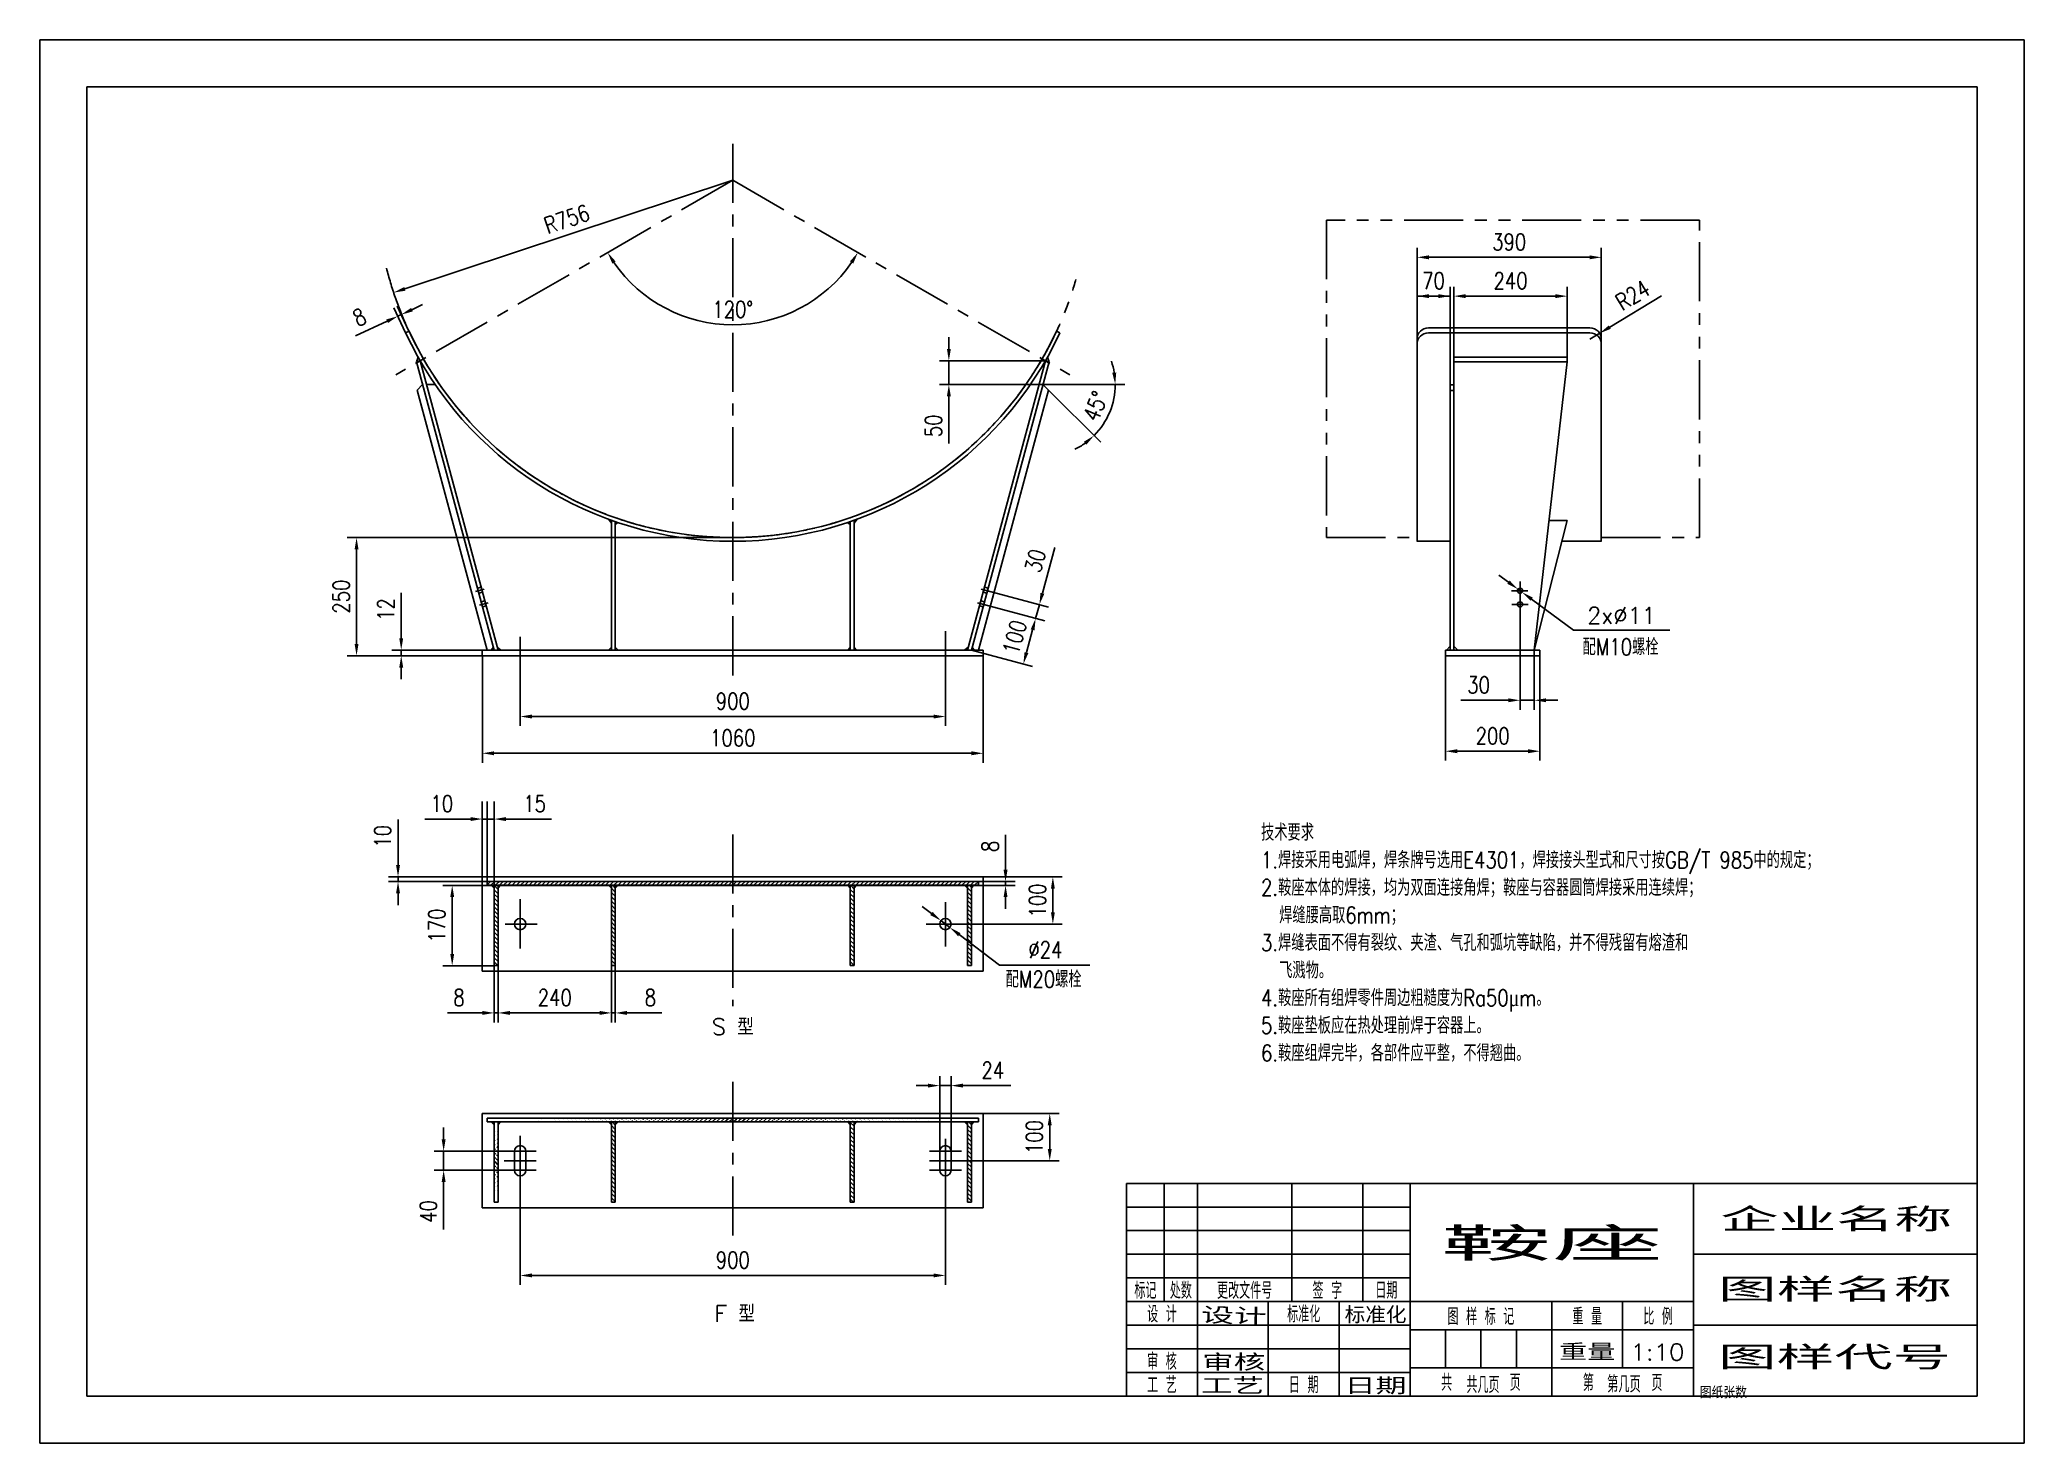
# Model space of a CAD drawing. Header units: inches. Extents: x 1350 to 5550, y 442 to 3412.
import ezdxf
from ezdxf.enums import TextEntityAlignment as Align

# ---------------------------------------------------------------- set-up
doc = ezdxf.new("R2010")
doc.units = ezdxf.units.IN
doc.header["$LTSCALE"] = 100
for name, pattern in [('CENTER', [2, 1.25, -0.25, 0.25, -0.25]), ('DASHED', [0.75, 0.5, -0.25]), ('PHANTOM', [2.5, 1.25, -0.25, 0.25, -0.25, 0.25, -0.25])]:
    doc.linetypes.add(name, pattern=pattern)
for name, color, linetype in [('1轮廓实线层', 7, 'Continuous'), ('2细线层', 4, 'Continuous'), ('3中心线层', 1, 'CENTER'), ('4虚线层', 6, 'DASHED'), ('5剖面线层', 2, 'Continuous'), ('6文字层', 3, 'Continuous'), ('7标注层', 4, 'Continuous'), ('9双点划线层', 6, 'PHANTOM'), ('图框层', 7, 'Continuous')]:
    doc.layers.add(name, color=color, linetype=linetype)
doc.styles.add('PC_TEXTSTYLE', font='romans.shx', dxfattribs={"width": 0.8, "bigfont": 'hzfs.shx'})
doc.styles.add('PC_TEXTSTYLE1', font='romans.shx', dxfattribs={"bigfont": 'hzfs.shx'})
doc.styles.add('TH_GBDIM', font='romans.shx', dxfattribs={"width": 0.8, "bigfont": 'hzfs.shx'})
doc.dimstyles.new('TH_GBDIM', dxfattribs={"dimscale": 10, "dimtxt": 3.5, "dimasz": 2.5, "dimexe": 2, "dimexo": 0, "dimgap": 1.5, "dimtad": 1, "dimdec": 1, "dimdsep": 46, "dimtxsty": 'TH_GBDIM', "dimcen": 2.5, "dimclrd": 130, "dimclre": 130, "dimclrt": 3, "dimadec": 0, "dimazin": 2, "dimtfac": 0.714286, "dimtdec": 1, "dimtmove": 0, "dimatfit": 3, "dimfxl": 1, "dimtolj": 1, "dimtzin": 0, "dimlwd": -1, "dimlwe": -1, "dimarcsym": 0})
pattern_1 = [(135, (0, -53.1184), (-4.490128, -4.490128), [])]

msp = doc.modelspace()

# ---------------------------------------------------------------- texts
at = {"layer": '1轮廓实线层', "color": 3, "char_height": 35}
for s, insert, attachment_point, style in [('\\A1;70{}{}', (4299.71, 2901.44), 5, 'TH_GBDIM'), ('配M10螺栓', (4695.36, 2126.82), 5, 'TH_GBDIM'), ('\\A1;10', (2200.91, 1794.9), 5, 'TH_GBDIM'), ('\\A1;15{}{}', (2397.25, 1794.9), 5, 'TH_GBDIM'), ('\\A1;∅24{}{}', (3478.13, 1485.89), 5, 'TH_GBDIM'), ('配M20螺栓', (3474.43, 1423.5), 5, 'TH_GBDIM'), ('S 型', (2772.22, 1323.02), 4, 'PC_TEXTSTYLE1'), ('F 型', (2820.5, 715.93), 5, 'PC_TEXTSTYLE1')]:
    msp.add_mtext(s, dxfattribs=dict(at, insert=insert, attachment_point=attachment_point, style=style))
at = {"layer": '1轮廓实线层', "insert": (3934.58, 1751.69), "char_height": 35, "width": 1353.4294, "attachment_point": 1, "style": 'TH_GBDIM'}
msp.add_mtext('{\\C3;技术要求\\P1.焊接采用电弧焊，焊条牌号选用E4301，焊接接头型式和尺寸按GB/T 985中的规定；\\P2.鞍座本体的焊接，均为双面连接角焊；鞍座与容器圆筒焊接采用连续焊；\\P  焊缝腰高取6mm；\\P3.焊缝表面不得有裂纹、夹渣、气孔和弧坑等缺陷，并不得残留有熔渣和\\P  飞溅物。\\P4.鞍座所有组焊零件周边粗糙度为Ra50\\fTimes New Roman|b0|i0|c161|p18;μ\\Fromans.shx,hzfs.shx|c134;m。\\P5.鞍座垫板应在热处理前焊于容器上。\\P6.鞍座组焊完毕，各部件应平整，不得翘曲。}', dxfattribs=at)
at = {"layer": '6文字层', "style": 'PC_TEXTSTYLE', "width": 0.667}
for s, p in [('标记', (3689.84, 766.55)), ('处数', (3764.84, 766.55)), (' 更改文件号 ', (3899.84, 766.55)), (' 签 字 ', (4074.84, 766.55)), (' 日期 ', (4199.84, 766.55)), (' 设 计 ', (3724.84, 716.61)), (' 标准化 ', (4024.84, 716.61)), (' 图 样 标 记 ', (4399.84, 711.55)), (' 重 量 ', (4624.84, 711.55)), (' 比 例 ', (4774.84, 711.55)), (' 审 核 ', (3724.84, 616.55)), ('共       页', (4399.84, 571.55)), ('第       页', (4699.84, 571.55)), (' 工 艺 ', (3724.84, 566.55)), (' 日 期 ', (4024.84, 566.55))]:
    msp.add_text(s, height=35, dxfattribs=at).set_placement(p, align=Align.MIDDLE)
at = {"layer": '6文字层', "style": 'PC_TEXTSTYLE', "flags": 8}
for tag, height, width, p, p2 in [('企业名称', 50, 3.445461, (4906.94, 889.75), (5397.16, 889.75)), ('鞍座', 70, 4.835673, (4315.21, 827.91), (4785.63, 827.91)), ('图样名称', 50, 3.480264, (4901.99, 741.33), (5397.16, 741.33)), ('标准化', 35, 1.756036, (4111.49, 695.27), (4242.32, 695.27)), ('审核', 35, 2.723972, (3809.96, 595.22), (3943.5, 595.22)), ('重量', 35, 2.448074, (4565.28, 616.98), (4684.35, 616.98)), ('1:10', 35, 1.023151, (4716.3, 616.98), (4830.55, 616.98)), ('图样代号', 50, 3.489916, (4901.99, 597.86), (5394.68, 597.86)), ('工艺', 35, 2.851598, (3807.74, 545.27), (3940.94, 545.27)), ('日期', 35, 2.733185, (4111.49, 545.27), (4242.32, 545.27)), ('共几页', 35, 0.953151, (4369.11, 547.8), (4439.39, 547.8))]:
    msp.add_attdef(tag, text='', height=height, dxfattribs=dict(at, width=width)).set_placement(p, p2, align=Align.FIT)
at = {"layer": '6文字层', "style": 'PC_TEXTSTYLE', "width": 2.873784, "flags": 8}
msp.add_attdef('设计', text=' ', height=35, rotation=358.46442, dxfattribs=at).set_placement((3807.56, 695.27), (3946.18, 691.55), align=Align.FIT)
at = {"layer": '6文字层', "color": 3, "style": 'PC_TEXTSTYLE', "width": 0.96618, "flags": 8}
msp.add_attdef('第几页', text='', height=35, dxfattribs=at).set_placement((4666.98, 549.08), (4738.21, 549.08), align=Align.FIT)
at = {"layer": '6文字层', "ltscale": 10, "style": 'PC_TEXTSTYLE', "flags": 1}
msp.add_attdef('图纸张数', (4863.05, 536.63), '', height=25, dxfattribs=at)
at = {"layer": '7标注层', "color": 3, "insert": (4697.45, 2193.24), "char_height": 35, "attachment_point": 5, "style": 'PC_TEXTSTYLE1'}
msp.add_mtext('2x∅11', dxfattribs=at)

# ---------------------------------------------------------------- blocks, each defined once
blk = doc.blocks.new('*D7')
at = {"layer": '1轮廓实线层', "color": 130}
blk.add_arc((2816.6, 3114.1), 305.8, 214.6858, 325.3142, dxfattribs=at)
for points in [[(2561.6, 2937.9), (2568.7, 2942.3), (2551.8, 2961.2)], [(3064.5, 2942.3), (3071.5, 2937.9), (3081.4, 2961.2)]]:
    blk.add_solid(points, dxfattribs=at)
at = {"layer": 'Defpoints', "color": 0}
for p in [(2816.6, 3114.1), (2816.6, 3114.1), (2712, 2826.8), (2103.3, 2702.3), (3529.8, 2702.3)]:
    blk.add_point(p, dxfattribs=at)
at = {"layer": '1轮廓实线层', "color": 3, "insert": (2816.6, 2840.8), "char_height": 35, "attachment_point": 5, "style": 'TH_GBDIM'}
blk.add_mtext('\\A1;120°', dxfattribs=at)
blk = doc.blocks.new('*D8')
at = {"layer": '1轮廓实线层', "color": 130}
for p, q in [((2286.6, 2108.1), (2286.6, 1881.6)), ((3346.6, 2108.1), (3346.6, 1881.6)), ((2311.6, 1901.6), (3321.6, 1901.6))]:
    blk.add_line(p, q, dxfattribs=at)
for points in [[(2311.6, 1905.8), (2311.6, 1897.4), (2286.6, 1901.6)], [(3321.6, 1905.8), (3321.6, 1897.4), (3346.6, 1901.6)]]:
    blk.add_solid(points, dxfattribs=at)
at = {"layer": 'Defpoints', "color": 0}
for p in [(2286.6, 2108.1), (3346.6, 2108.1), (3346.6, 1901.6)]:
    blk.add_point(p, dxfattribs=at)
at = {"layer": '1轮廓实线层', "color": 3, "insert": (2816.6, 1934.1), "char_height": 35, "attachment_point": 5, "style": 'TH_GBDIM'}
blk.add_mtext('\\A1;1060', dxfattribs=at)
blk = doc.blocks.new('*D9')
at = {"layer": '1轮廓实线层', "color": 130}
for p, q in [((2108.2, 1665.2), (2108.2, 1761.6)), ((2286.6, 1640.2), (2088.2, 1640.2)), ((2108.2, 1630.2), (2108.2, 1640.2)), ((2296.6, 1630.2), (2088.2, 1630.2)), ((2108.2, 1605.2), (2108.2, 1580.2))]:
    blk.add_line(p, q, dxfattribs=at)
for points in [[(2104, 1665.2), (2112.4, 1665.2), (2108.2, 1640.2)], [(2104, 1605.2), (2112.4, 1605.2), (2108.2, 1630.2)]]:
    blk.add_solid(points, dxfattribs=at)
at = {"layer": 'Defpoints', "color": 0}
for p in [(2286.6, 1640.2), (2108.2, 1630.2), (2296.6, 1630.2)]:
    blk.add_point(p, dxfattribs=at)
at = {"layer": '1轮廓实线层', "color": 3, "insert": (2075.7, 1725.9), "char_height": 35, "attachment_point": 5, "rotation": 90, "style": 'TH_GBDIM'}
blk.add_mtext('\\A1;10', dxfattribs=at)
blk = doc.blocks.new('*D10')
at = {"layer": '1轮廓实线层', "color": 130}
for p, q in [((2296.6, 1622.2), (2202.8, 1622.2)), ((2222.8, 1597.2), (2222.8, 1477.2)), ((2311.6, 1452.2), (2202.8, 1452.2))]:
    blk.add_line(p, q, dxfattribs=at)
for points in [[(2218.7, 1597.2), (2227, 1597.2), (2222.8, 1622.2)], [(2218.7, 1477.2), (2227, 1477.2), (2222.8, 1452.2)]]:
    blk.add_solid(points, dxfattribs=at)
at = {"layer": 'Defpoints', "color": 0}
for p in [(2296.6, 1622.2), (2222.8, 1452.2), (2311.6, 1452.2)]:
    blk.add_point(p, dxfattribs=at)
at = {"layer": '1轮廓实线层', "color": 3, "insert": (2190.3, 1537.2), "char_height": 35, "attachment_point": 5, "rotation": 90, "style": 'TH_GBDIM'}
blk.add_mtext('\\A1;170', dxfattribs=at)
blk = doc.blocks.new('*D11')
at = {"layer": '1轮廓实线层', "color": 130}
for p, q in [((2366.6, 2064.1), (2366.6, 1959.4)), ((3266.6, 2064.1), (3266.6, 1959.4)), ((2391.6, 1979.4), (3241.6, 1979.4))]:
    blk.add_line(p, q, dxfattribs=at)
for points in [[(2391.6, 1983.5), (2391.6, 1975.2), (2366.6, 1979.4)], [(3241.6, 1983.5), (3241.6, 1975.2), (3266.6, 1979.4)]]:
    blk.add_solid(points, dxfattribs=at)
at = {"layer": 'Defpoints', "color": 0}
for p in [(2366.6, 2064.1), (3266.6, 2064.1), (3266.6, 1979.4)]:
    blk.add_point(p, dxfattribs=at)
at = {"layer": '1轮廓实线层', "color": 3, "insert": (2816.6, 2011.9), "char_height": 35, "attachment_point": 5, "style": 'TH_GBDIM'}
blk.add_mtext('\\A1;900', dxfattribs=at)
blk = doc.blocks.new('*D12')
at = {"layer": '1轮廓实线层', "color": 130}
for p, q in [((3471.9, 2240.1), (3498, 2337)), ((3355.4, 2245.6), (3484.7, 2210.8)), ((3347.6, 2216.7), (3476.9, 2181.8)), ((3457.6, 2187), (3465.4, 2216)), ((3451.1, 2162.9), (3444.6, 2138.7))]:
    blk.add_line(p, q, dxfattribs=at)
for points in [[(3467.9, 2241.2), (3475.9, 2239), (3465.4, 2216)], [(3447.1, 2164), (3455.1, 2161.8), (3457.6, 2187)]]:
    blk.add_solid(points, dxfattribs=at)
at = {"layer": 'Defpoints', "color": 0}
for p in [(3355.4, 2245.6), (3347.6, 2216.7), (3457.6, 2187)]:
    blk.add_point(p, dxfattribs=at)
at = {"layer": '1轮廓实线层', "color": 3, "insert": (3456.8, 2309.1), "char_height": 35, "attachment_point": 5, "rotation": 74.9176, "style": 'TH_GBDIM'}
blk.add_mtext('\\A1;30', dxfattribs=at)
blk = doc.blocks.new('*D13')
at = {"layer": '1轮廓实线层', "color": 130}
for p, q in [((3347.6, 2216.7), (3476.9, 2181.8)), ((3451.1, 2162.9), (3438.1, 2114.6)), ((3321.6, 2120.1), (3450.9, 2085.3))]:
    blk.add_line(p, q, dxfattribs=at)
for points in [[(3447.1, 2164), (3455.1, 2161.8), (3457.6, 2187)], [(3434.1, 2115.7), (3442.1, 2113.5), (3431.6, 2090.5)]]:
    blk.add_solid(points, dxfattribs=at)
at = {"layer": 'Defpoints', "color": 0}
for p in [(3347.6, 2216.7), (3321.6, 2120.1), (3431.6, 2090.5)]:
    blk.add_point(p, dxfattribs=at)
at = {"layer": '1轮廓实线层', "color": 3, "insert": (3413.2, 2147.2), "char_height": 35, "attachment_point": 5, "rotation": 74.9176, "style": 'TH_GBDIM'}
blk.add_mtext('\\A1;100', dxfattribs=at)
blk = doc.blocks.new('*D14')
at = {"layer": '1轮廓实线层', "color": 130}
for p, q in [((3473, 2682.1), (3646, 2682.1)), ((3484.8, 2670.3), (3595.4, 2559.8))]:
    blk.add_line(p, q, dxfattribs=at)
for start, end in [(9.3728, 18.7457), (315, 0), (296.2543, 305.6272)]:
    blk.add_arc((3473, 2682.1), 153, start, end, dxfattribs=at)
for points in [[(3628.1, 2707.4), (3619.8, 2706.7), (3626, 2682.1)], [(3559.5, 2560.9), (3564.9, 2554.6), (3581.2, 2573.9)]]:
    blk.add_solid(points, dxfattribs=at)
at = {"layer": 'Defpoints', "color": 0}
for p in [(3446.7, 2682.1), (3464.7, 2682.1), (3473, 2682.1), (3484.8, 2670.3), (3605.5, 2605.6)]:
    blk.add_point(p, dxfattribs=at)
at = {"layer": '1轮廓实线层', "color": 3, "insert": (3584.4, 2636), "char_height": 35, "attachment_point": 5, "rotation": 67.5, "style": 'TH_GBDIM'}
blk.add_mtext('\\A1;45°', dxfattribs=at)
blk = doc.blocks.new('*D15')
at = {"layer": '1轮廓实线层', "color": 130}
for p, q in [((3273.9, 2757.1), (3273.9, 2782.1)), ((3478.2, 2732.1), (3253.9, 2732.1)), ((3273.9, 2732.1), (3273.9, 2682.1)), ((3473, 2682.1), (3253.9, 2682.1)), ((3273.9, 2657.1), (3273.9, 2556.8))]:
    blk.add_line(p, q, dxfattribs=at)
for points in [[(3269.8, 2757.1), (3278.1, 2757.1), (3273.9, 2732.1)], [(3269.8, 2657.1), (3278.1, 2657.1), (3273.9, 2682.1)]]:
    blk.add_solid(points, dxfattribs=at)
at = {"layer": 'Defpoints', "color": 0}
for p in [(3478.2, 2732.1), (3273.9, 2682.1), (3473, 2682.1)]:
    blk.add_point(p, dxfattribs=at)
at = {"layer": '1轮廓实线层', "color": 3, "insert": (3241.4, 2594.4), "char_height": 35, "attachment_point": 5, "rotation": 90, "style": 'TH_GBDIM'}
blk.add_mtext('\\A1;50', dxfattribs=at)
blk = doc.blocks.new('*D16')
at = {"layer": '1轮廓实线层', "color": 130}
for p, q in [((2816.6, 2358.1), (2000.4, 2358.1)), ((2020.4, 2333.1), (2020.4, 2133.1)), ((2286.6, 2108.1), (2000.4, 2108.1))]:
    blk.add_line(p, q, dxfattribs=at)
for points in [[(2016.3, 2333.1), (2024.6, 2333.1), (2020.4, 2358.1)], [(2016.3, 2133.1), (2024.6, 2133.1), (2020.4, 2108.1)]]:
    blk.add_solid(points, dxfattribs=at)
at = {"layer": 'Defpoints', "color": 0}
for p in [(2816.6, 2358.1), (2020.4, 2108.1), (2286.6, 2108.1)]:
    blk.add_point(p, dxfattribs=at)
at = {"layer": '1轮廓实线层', "color": 3, "insert": (1987.9, 2233.1), "char_height": 35, "attachment_point": 5, "rotation": 90, "style": 'TH_GBDIM'}
blk.add_mtext('\\A1;250', dxfattribs=at)
blk = doc.blocks.new('*D17')
at = {"layer": '1轮廓实线层', "color": 130}
for p, q in [((4264.7, 2350.1), (4264.7, 2971.1)), ((4289.7, 2951.1), (4629.7, 2951.1)), ((4654.7, 2350.1), (4654.7, 2971.1))]:
    blk.add_line(p, q, dxfattribs=at)
for points in [[(4289.7, 2955.2), (4289.7, 2946.9), (4264.7, 2951.1)], [(4629.7, 2955.2), (4629.7, 2946.9), (4654.7, 2951.1)]]:
    blk.add_solid(points, dxfattribs=at)
at = {"layer": 'Defpoints', "color": 0}
for p in [(4654.7, 2951.1), (4264.7, 2350.1), (4654.7, 2350.1)]:
    blk.add_point(p, dxfattribs=at)
at = {"layer": '1轮廓实线层', "color": 3, "insert": (4459.7, 2983.6), "char_height": 35, "attachment_point": 5, "style": 'TH_GBDIM'}
blk.add_mtext('\\A1;390', dxfattribs=at)
blk = doc.blocks.new('*D18')
at = {"layer": '1轮廓实线层', "color": 130}
for p, q in [((4342.7, 2681.1), (4342.7, 2888.9)), ((4367.7, 2868.9), (4557.7, 2868.9)), ((4582.7, 2739.6), (4582.7, 2888.9))]:
    blk.add_line(p, q, dxfattribs=at)
for points in [[(4367.7, 2873.1), (4367.7, 2864.8), (4342.7, 2868.9)], [(4557.7, 2873.1), (4557.7, 2864.8), (4582.7, 2868.9)]]:
    blk.add_solid(points, dxfattribs=at)
at = {"layer": 'Defpoints', "color": 0}
for p in [(4582.7, 2868.9), (4582.7, 2739.6), (4342.7, 2681.1)]:
    blk.add_point(p, dxfattribs=at)
at = {"layer": '1轮廓实线层', "color": 3, "insert": (4462.7, 2901.4), "char_height": 35, "attachment_point": 5, "style": 'TH_GBDIM'}
blk.add_mtext('\\A1;240', dxfattribs=at)
blk = doc.blocks.new('*D19')
at = {"layer": '1轮廓实线层', "color": 130}
for p, q in [((4782.3, 2869.9), (4672.6, 2803.3)), ((4630.7, 2777.9), (4651.2, 2790.4))]:
    blk.add_line(p, q, dxfattribs=at)
blk.add_solid([(4670.4, 2806.9), (4674.8, 2799.8), (4651.2, 2790.4)], dxfattribs=at)
at = {"layer": 'Defpoints', "color": 0}
for p in [(4630.7, 2777.9), (4651.2, 2790.4)]:
    blk.add_point(p, dxfattribs=at)
at = {"layer": '1轮廓实线层', "color": 3, "insert": (4721.3, 2870.9), "char_height": 35, "attachment_point": 5, "rotation": 31.2624, "style": 'TH_GBDIM'}
blk.add_mtext('\\A1;R24', dxfattribs=at)
blk = doc.blocks.new('*D20')
at = {"layer": '1轮廓实线层', "color": 130}
for p, q in [((2114.9, 2145.1), (2114.9, 2241.4)), ((2286.6, 2120.1), (2094.9, 2120.1)), ((2286.6, 2108.1), (2094.9, 2108.1)), ((2114.9, 2108.1), (2114.9, 2120.1)), ((2114.9, 2083.1), (2114.9, 2058.1))]:
    blk.add_line(p, q, dxfattribs=at)
for points in [[(2110.8, 2145.1), (2119.1, 2145.1), (2114.9, 2120.1)], [(2110.8, 2083.1), (2119.1, 2083.1), (2114.9, 2108.1)]]:
    blk.add_solid(points, dxfattribs=at)
at = {"layer": 'Defpoints', "color": 0}
for p in [(2114.9, 2120.1), (2286.6, 2120.1), (2286.6, 2108.1)]:
    blk.add_point(p, dxfattribs=at)
at = {"layer": '1轮廓实线层', "color": 3, "insert": (2082.4, 2205.8), "char_height": 35, "attachment_point": 5, "rotation": 90, "style": 'TH_GBDIM'}
blk.add_mtext('\\A1;12{}{}', dxfattribs=at)
blk = doc.blocks.new('*D21')
at = {"layer": '1轮廓实线层', "color": 130}
for p, q in [((2204.7, 1084.6), (2204.7, 1109.6)), ((2366.6, 1059.6), (2184.7, 1059.6)), ((2204.7, 1059.6), (2204.7, 1019.6)), ((2366.6, 1019.6), (2184.7, 1019.6)), ((2204.7, 994.6), (2204.7, 894.2))]:
    blk.add_line(p, q, dxfattribs=at)
for points in [[(2200.6, 1084.6), (2208.9, 1084.6), (2204.7, 1059.6)], [(2200.6, 994.6), (2208.9, 994.6), (2204.7, 1019.6)]]:
    blk.add_solid(points, dxfattribs=at)
at = {"layer": 'Defpoints', "color": 0}
for p in [(2366.6, 1059.6), (2204.7, 1019.6), (2366.6, 1019.6)]:
    blk.add_point(p, dxfattribs=at)
at = {"layer": '1轮廓实线层', "color": 3, "insert": (2172.2, 931.9), "char_height": 35, "attachment_point": 5, "rotation": 90, "style": 'TH_GBDIM'}
blk.add_mtext('\\A1;40', dxfattribs=at)
blk = doc.blocks.new('*D22')
at = {"layer": '1轮廓实线层', "color": 130}
for p, q in [((2311.6, 1452.2), (2311.6, 1332.2)), ((2319.9, 1452.2), (2319.9, 1332.2)), ((2286.6, 1352.2), (2212.9, 1352.2)), ((2319.9, 1352.2), (2311.6, 1352.2)), ((2344.9, 1352.2), (2369.9, 1352.2))]:
    blk.add_line(p, q, dxfattribs=at)
for points in [[(2286.6, 1356.4), (2286.6, 1348.1), (2311.6, 1352.2)], [(2344.9, 1356.4), (2344.9, 1348.1), (2319.9, 1352.2)]]:
    blk.add_solid(points, dxfattribs=at)
at = {"layer": 'Defpoints', "color": 0}
for p in [(2311.6, 1452.2), (2319.9, 1452.2), (2319.9, 1352.2)]:
    blk.add_point(p, dxfattribs=at)
at = {"layer": '1轮廓实线层', "color": 3, "insert": (2237.2, 1384.7), "char_height": 35, "attachment_point": 5, "style": 'TH_GBDIM'}
blk.add_mtext('\\A1;8{}{}', dxfattribs=at)
blk = doc.blocks.new('*D23')
at = {"layer": '1轮廓实线层', "color": 130}
for p, q in [((2319.9, 1452.2), (2319.9, 1332.2)), ((2559.9, 1452.2), (2559.9, 1332.2)), ((2344.9, 1352.2), (2534.9, 1352.2))]:
    blk.add_line(p, q, dxfattribs=at)
for points in [[(2344.9, 1356.4), (2344.9, 1348.1), (2319.9, 1352.2)], [(2534.9, 1356.4), (2534.9, 1348.1), (2559.9, 1352.2)]]:
    blk.add_solid(points, dxfattribs=at)
at = {"layer": 'Defpoints', "color": 0}
for p in [(2319.9, 1452.2), (2559.9, 1452.2), (2559.9, 1352.2)]:
    blk.add_point(p, dxfattribs=at)
at = {"layer": '1轮廓实线层', "color": 3, "insert": (2439.9, 1384.7), "char_height": 35, "attachment_point": 5, "style": 'TH_GBDIM'}
blk.add_mtext('\\A1;240', dxfattribs=at)
blk = doc.blocks.new('*D24')
at = {"layer": '1轮廓实线层', "color": 130}
for p, q in [((2559.9, 1452.2), (2559.9, 1332.2)), ((2567.9, 1452.2), (2567.9, 1332.2)), ((2534.9, 1352.2), (2509.9, 1352.2)), ((2559.9, 1352.2), (2567.9, 1352.2)), ((2592.9, 1352.2), (2666.5, 1352.2))]:
    blk.add_line(p, q, dxfattribs=at)
for points in [[(2534.9, 1356.4), (2534.9, 1348.1), (2559.9, 1352.2)], [(2592.9, 1356.4), (2592.9, 1348.1), (2567.9, 1352.2)]]:
    blk.add_solid(points, dxfattribs=at)
at = {"layer": 'Defpoints', "color": 0}
for p in [(2559.9, 1452.2), (2567.9, 1452.2), (2567.9, 1352.2)]:
    blk.add_point(p, dxfattribs=at)
at = {"layer": '1轮廓实线层', "color": 3, "insert": (2642.2, 1384.7), "char_height": 35, "attachment_point": 5, "style": 'TH_GBDIM'}
blk.add_mtext('\\A1;8', dxfattribs=at)
blk = doc.blocks.new('*D25')
at = {"layer": '1轮廓实线层', "color": 130}
for p, q in [((3393.9, 1655.2), (3393.9, 1728.9)), ((2296.6, 1630.2), (3413.9, 1630.2)), ((2296.6, 1622.2), (3413.9, 1622.2)), ((3393.9, 1622.2), (3393.9, 1630.2)), ((3393.9, 1597.2), (3393.9, 1572.2))]:
    blk.add_line(p, q, dxfattribs=at)
for points in [[(3389.7, 1655.2), (3398.1, 1655.2), (3393.9, 1630.2)], [(3389.7, 1597.2), (3398.1, 1597.2), (3393.9, 1622.2)]]:
    blk.add_solid(points, dxfattribs=at)
at = {"layer": 'Defpoints', "color": 0}
for p in [(2296.6, 1630.2), (2296.6, 1622.2), (3393.9, 1622.2)]:
    blk.add_point(p, dxfattribs=at)
at = {"layer": '1轮廓实线层', "color": 3, "insert": (3361.4, 1704.6), "char_height": 35, "attachment_point": 5, "rotation": 90, "style": 'TH_GBDIM'}
blk.add_mtext('\\A1;8', dxfattribs=at)
blk = doc.blocks.new('*D26')
at = {"layer": '1轮廓实线层', "color": 130}
for p, q in [((3346.6, 1640.2), (3514, 1640.2)), ((3494, 1565.2), (3494, 1615.2)), ((3266.6, 1540.2), (3514, 1540.2))]:
    blk.add_line(p, q, dxfattribs=at)
for points in [[(3489.9, 1615.2), (3498.2, 1615.2), (3494, 1640.2)], [(3489.9, 1565.2), (3498.2, 1565.2), (3494, 1540.2)]]:
    blk.add_solid(points, dxfattribs=at)
at = {"layer": 'Defpoints', "color": 0}
for p in [(3346.6, 1640.2), (3494, 1640.2), (3266.6, 1540.2)]:
    blk.add_point(p, dxfattribs=at)
at = {"layer": '1轮廓实线层', "color": 3, "insert": (3461.5, 1590.2), "char_height": 35, "attachment_point": 5, "rotation": 90, "style": 'TH_GBDIM'}
blk.add_mtext('\\A1;100', dxfattribs=at)
blk = doc.blocks.new('*D27')
at = {"layer": '1轮廓实线层', "color": 130}
for p, q in [((3346.6, 1139.6), (3507.4, 1139.6)), ((3487.4, 1114.6), (3487.4, 1064.6)), ((3266.6, 1039.6), (3507.4, 1039.6))]:
    blk.add_line(p, q, dxfattribs=at)
for points in [[(3483.2, 1114.6), (3491.6, 1114.6), (3487.4, 1139.6)], [(3483.2, 1064.6), (3491.6, 1064.6), (3487.4, 1039.6)]]:
    blk.add_solid(points, dxfattribs=at)
at = {"layer": 'Defpoints', "color": 0}
for p in [(3346.6, 1139.6), (3266.6, 1039.6), (3487.4, 1039.6)]:
    blk.add_point(p, dxfattribs=at)
at = {"layer": '1轮廓实线层', "color": 3, "insert": (3454.9, 1089.6), "char_height": 35, "attachment_point": 5, "rotation": 90, "style": 'TH_GBDIM'}
blk.add_mtext('\\A1;100', dxfattribs=at)
blk = doc.blocks.new('*D28')
at = {"layer": '1轮廓实线层', "color": 130}
for p, q in [((4482.7, 2216.7), (4482.7, 1993.8)), ((4512.7, 2120.1), (4512.7, 1993.8)), ((4457.7, 2013.8), (4357.4, 2013.8)), ((4512.7, 2013.8), (4482.7, 2013.8)), ((4537.7, 2013.8), (4562.7, 2013.8))]:
    blk.add_line(p, q, dxfattribs=at)
for points in [[(4457.7, 2017.9), (4457.7, 2009.6), (4482.7, 2013.8)], [(4537.7, 2017.9), (4537.7, 2009.6), (4512.7, 2013.8)]]:
    blk.add_solid(points, dxfattribs=at)
at = {"layer": 'Defpoints', "color": 0}
for p in [(4482.7, 2216.7), (4512.7, 2120.1), (4512.7, 2013.8)]:
    blk.add_point(p, dxfattribs=at)
at = {"layer": '1轮廓实线层', "color": 3, "insert": (4395, 2046.3), "char_height": 35, "attachment_point": 5, "style": 'TH_GBDIM'}
blk.add_mtext('\\A1;30', dxfattribs=at)
blk = doc.blocks.new('*D29')
at = {"layer": '1轮廓实线层', "color": 130}
for p, q in [((4324.7, 2108.1), (4324.7, 1886)), ((4524.7, 2108.1), (4524.7, 1886)), ((4499.7, 1906), (4349.7, 1906))]:
    blk.add_line(p, q, dxfattribs=at)
for points in [[(4349.7, 1910.2), (4349.7, 1901.8), (4324.7, 1906)], [(4499.7, 1910.2), (4499.7, 1901.8), (4524.7, 1906)]]:
    blk.add_solid(points, dxfattribs=at)
at = {"layer": 'Defpoints', "color": 0}
for p in [(4324.7, 2108.1), (4524.7, 2108.1), (4324.7, 1906)]:
    blk.add_point(p, dxfattribs=at)
at = {"layer": '1轮廓实线层', "color": 3, "insert": (4424.7, 1938.5), "char_height": 35, "attachment_point": 5, "style": 'TH_GBDIM'}
blk.add_mtext('\\A1;200', dxfattribs=at)
blk = doc.blocks.new('*D30')
at = {"layer": '1轮廓实线层', "color": 130}
for p, q in [((3254.6, 1059.6), (3254.6, 1218.4)), ((3278.6, 1059.6), (3278.6, 1218.4)), ((3229.6, 1198.4), (3204.6, 1198.4)), ((3254.6, 1198.4), (3278.6, 1198.4)), ((3303.6, 1198.4), (3405.2, 1198.4))]:
    blk.add_line(p, q, dxfattribs=at)
for points in [[(3229.6, 1202.6), (3229.6, 1194.3), (3254.6, 1198.4)], [(3303.6, 1202.6), (3303.6, 1194.3), (3278.6, 1198.4)]]:
    blk.add_solid(points, dxfattribs=at)
at = {"layer": 'Defpoints', "color": 0}
for p in [(3278.6, 1198.4), (3254.6, 1059.6), (3278.6, 1059.6)]:
    blk.add_point(p, dxfattribs=at)
at = {"layer": '1轮廓实线层', "color": 3, "insert": (3366.9, 1230.9), "char_height": 35, "attachment_point": 5, "style": 'TH_GBDIM'}
blk.add_mtext('\\A1;24', dxfattribs=at)
blk = doc.blocks.new('*D31')
at = {"layer": '1轮廓实线层', "color": 130}
blk.add_line((2816.6, 3114.1), (2122.6, 2884.3), dxfattribs=at)
blk.add_solid([(2121.3, 2888.3), (2123.9, 2880.4), (2098.9, 2876.5)], dxfattribs=at)
at = {"layer": 'Defpoints', "color": 0}
for p in [(2816.6, 3114.1), (2098.9, 2876.5)]:
    blk.add_point(p, dxfattribs=at)
at = {"layer": '1轮廓实线层', "color": 3, "insert": (2465.5, 3032.1), "char_height": 35, "attachment_point": 5, "rotation": 18.3193, "style": 'TH_GBDIM'}
blk.add_mtext('\\A1;R756{}{}', dxfattribs=at)
blk = doc.blocks.new('*D32')
at = {"layer": '1轮廓实线层', "color": 130}
for p, q in [((2085.1, 2815.8), (2018.3, 2784.7)), ((2124.2, 2791.2), (2099.3, 2844.5)), ((2131.4, 2794.6), (2106.6, 2847.9)), ((2115, 2829.8), (2107.8, 2826.4)), ((2137.7, 2840.3), (2160.3, 2850.9))]:
    blk.add_line(p, q, dxfattribs=at)
for points in [[(2083.3, 2819.6), (2086.9, 2812.1), (2107.8, 2826.4)], [(2135.9, 2844.1), (2139.4, 2836.6), (2115, 2829.8)]]:
    blk.add_solid(points, dxfattribs=at)
at = {"layer": 'Defpoints', "color": 0}
for p in [(2107.8, 2826.4), (2124.2, 2791.2), (2131.4, 2794.6)]:
    blk.add_point(p, dxfattribs=at)
at = {"layer": '1轮廓实线层', "color": 3, "insert": (2026.7, 2824.4), "char_height": 35, "attachment_point": 5, "rotation": 25, "style": 'TH_GBDIM'}
blk.add_mtext('\\A1;8', dxfattribs=at)
blk = doc.blocks.new('*D34')
at = {"layer": '1轮廓实线层', "color": 130}
for p, q in [((2366.6, 1019.6), (2366.6, 776.7)), ((3266.6, 1019.6), (3266.6, 776.7)), ((2391.6, 796.7), (3241.6, 796.7))]:
    blk.add_line(p, q, dxfattribs=at)
for points in [[(2391.6, 800.9), (2391.6, 792.6), (2366.6, 796.7)], [(3241.6, 800.9), (3241.6, 792.6), (3266.6, 796.7)]]:
    blk.add_solid(points, dxfattribs=at)
at = {"layer": 'Defpoints', "color": 0}
for p in [(2366.6, 1019.6), (3266.6, 1019.6), (3266.6, 796.7)]:
    blk.add_point(p, dxfattribs=at)
at = {"layer": '1轮廓实线层', "color": 3, "insert": (2816.6, 829.2), "char_height": 35, "attachment_point": 5, "style": 'TH_GBDIM'}
blk.add_mtext('\\A1;900', dxfattribs=at)

# ---------------------------------------------------------------- dimensions: what is measured, and where the dimension line sits
at = {"layer": '1轮廓实线层'}
dim = msp.add_radius_dim(center=(2816.58, 3114.11), mpoint=(2098.89, 2876.49), text='<>{}{}', dimstyle='TH_GBDIM', override={"dimgap": 1.5, "dimtad": 1, "dimjust": 0, "dimtih": 0, "dimtoh": 0, "dimdec": 0, "dimlfac": 1, "dimse1": 0, "dimse2": 0, "dimsd1": 0, "dimsd2": 0, "dimtix": 0, "dimtofl": 1, "dimatfit": 0}, dxfattribs=at)
dim.commit()
dim.dimension.update_dxf_attribs({"geometry": '*D31', "text_midpoint": (2475.73, 3001.25), "dimtype": 164})
for base, line1, line2, picture, middle in [((2712, 2826.77), ((2816.58, 3114.11), (2103.33, 2702.31)), ((2816.58, 3114.11), (3529.83, 2702.31)), '*D7', (2816.58, 2840.83)), ((3605.53, 2605.61), ((3446.72, 2682.11), (3464.75, 2682.11)), ((3473.03, 2682.11), (3484.82, 2670.32)), '*D14', (3584.36, 2635.99))]:
    dim = msp.add_angular_dim_2l(base=base, line1=line1, line2=line2, dimstyle='TH_GBDIM', dxfattribs=at)
    dim.commit()
    dim.dimension.update_dxf_attribs({"geometry": picture, "text_midpoint": middle})
for base, p1, p2, picture, middle in [((4654.71, 2951.05), (4264.71, 2350.11), (4654.71, 2350.11), '*D17', (4459.71, 2983.55)), ((2567.87, 1352.24), (2559.87, 1452.23), (2567.87, 1452.23), '*D24', (2642.21, 1384.74)), ((3278.58, 1198.42), (3254.58, 1059.56), (3278.58, 1059.56), '*D30', (3366.91, 1230.92)), ((3266.58, 796.74), (2366.58, 1019.56), (3266.58, 1019.56), '*D34', (2816.58, 829.24))]:
    dim = msp.add_linear_dim(base=base, p1=p1, p2=p2, dimstyle='TH_GBDIM', dxfattribs=at)
    dim.commit()
    dim.dimension.update_dxf_attribs({"geometry": picture, "text_midpoint": middle})
for base, p1, p2, picture, middle in [((4582.71, 2868.94), (4342.71, 2681.11), (4582.71, 2739.55), '*D18', (4462.71, 2901.44)), ((2559.87, 1352.24), (2319.87, 1452.23), (2559.87, 1452.23), '*D23', (2439.87, 1384.74))]:
    dim = msp.add_linear_dim(base=base, p1=p1, p2=p2, dimstyle='TH_GBDIM', override={"dimtmove": 1}, dxfattribs=at)
    dim.commit()
    dim.dimension.update_dxf_attribs({"geometry": picture, "text_midpoint": middle})
dim = msp.add_radius_dim(center=(4630.71, 2777.91), mpoint=(4651.22, 2790.37), dimstyle='TH_GBDIM', dxfattribs=at)
dim.commit()
dim.dimension.update_dxf_attribs({"geometry": '*D19', "text_midpoint": (4721.26, 2870.91)})
dim = msp.add_aligned_dim(p1=(2131.41, 2794.61), p2=(2124.16, 2791.22), distance=-38.8, dimstyle='TH_GBDIM', dxfattribs=at)
dim.commit()
dim.dimension.update_dxf_attribs({"geometry": '*D32', "text_midpoint": (2026.66, 2824.43)})
for base, p1, p2, picture, middle in [((3273.94, 2682.11), (3478.22, 2732.11), (3473.03, 2682.11), '*D15', (3241.44, 2594.44)), ((2020.42, 2108.11), (2816.58, 2358.11), (2286.58, 2108.11), '*D16', (1987.92, 2233.11)), ((3494.03, 1640.23), (3266.58, 1540.23), (3346.58, 1640.23), '*D26', (3461.53, 1590.23)), ((3487.38, 1039.56), (3346.58, 1139.56), (3266.58, 1039.56), '*D27', (3454.88, 1089.56)), ((2204.72, 1019.56), (2366.58, 1059.56), (2366.58, 1019.56), '*D21', (2172.22, 931.89))]:
    dim = msp.add_linear_dim(base=base, p1=p1, p2=p2, angle=90, dimstyle='TH_GBDIM', dxfattribs=at)
    dim.commit()
    dim.dimension.update_dxf_attribs({"geometry": picture, "text_midpoint": middle})
for base, p1, p2, angle, picture, middle, dimtype in [((3457.61, 2187.02), (3355.41, 2245.63), (3347.6, 2216.66), 254.91759, '*D12', (3488.22, 2300.63), 161), ((3393.89, 1622.23), (2296.58, 1630.23), (2296.58, 1622.23), 90, '*D25', (3393.89, 1704.56), 160)]:
    dim = msp.add_linear_dim(base=base, p1=p1, p2=p2, angle=angle, dimstyle='TH_GBDIM', dxfattribs=at)
    dim.commit()
    dim.dimension.update_dxf_attribs({"geometry": picture, "text_midpoint": middle, "dimtype": dimtype})
dim = msp.add_linear_dim(base=(2114.92, 2120.11), p1=(2286.58, 2108.11), p2=(2286.58, 2120.11), angle=90, text='<>{}{}', dimstyle='TH_GBDIM', override={"dimgap": 1.5, "dimtad": 1, "dimjust": 0, "dimdec": 1, "dimlfac": 1, "dimse1": 0, "dimse2": 0, "dimsd1": 0, "dimsd2": 0}, dxfattribs=at)
dim.commit()
dim.dimension.update_dxf_attribs({"geometry": '*D20', "text_midpoint": (2082.42, 2205.77)})
for base, p1, p2, angle, picture, middle in [((3431.58, 2090.46), (3347.6, 2216.66), (3321.58, 2120.11), 74.91759, '*D13', (3413.21, 2147.19)), ((2222.83, 1452.23), (2296.58, 1622.23), (2311.58, 1452.23), 90, '*D10', (2190.33, 1537.23))]:
    dim = msp.add_linear_dim(base=base, p1=p1, p2=p2, angle=angle, dimstyle='TH_GBDIM', override={"dimtmove": 1}, dxfattribs=at)
    dim.commit()
    dim.dimension.update_dxf_attribs({"geometry": picture, "text_midpoint": middle})
for base, p1, p2, picture, middle in [((4512.71, 2013.78), (4482.71, 2216.66), (4512.71, 2120.11), '*D28', (4395.04, 2013.78)), ((3346.58, 1901.61), (2286.58, 2108.11), (3346.58, 2108.11), '*D8', (2816.58, 1901.61)), ((4324.71, 1906.01), (4524.71, 2108.11), (4324.71, 2108.11), '*D29', (4424.71, 1906.01)), ((3266.58, 1979.38), (2366.58, 2064.11), (3266.58, 2064.11), '*D11', (2816.58, 1979.38))]:
    dim = msp.add_linear_dim(base=base, p1=p1, p2=p2, dimstyle='TH_GBDIM', dxfattribs=at)
    dim.commit()
    dim.dimension.update_dxf_attribs({"geometry": picture, "text_midpoint": middle, "dimtype": 160})
dim = msp.add_linear_dim(base=(2108.19, 1630.23), p1=(2286.58, 1640.23), p2=(2296.58, 1630.23), angle=90, dimstyle='TH_GBDIM', override={"dimtad": 3}, dxfattribs=at)
dim.commit()
dim.dimension.update_dxf_attribs({"geometry": '*D9', "text_midpoint": (2108.19, 1725.9), "dimtype": 160})
dim = msp.add_linear_dim(base=(2319.87, 1352.24), p1=(2311.58, 1452.23), p2=(2319.87, 1452.23), text='<>{}{}', dimstyle='TH_GBDIM', override={"dimgap": 1.5, "dimtad": 1, "dimjust": 0, "dimdec": 0, "dimlfac": 1, "dimse1": 0, "dimse2": 0, "dimsd1": 0, "dimsd2": 0}, dxfattribs=at)
dim.commit()
dim.dimension.update_dxf_attribs({"geometry": '*D22', "text_midpoint": (2237.21, 1352.24), "dimtype": 160})

# ---------------------------------------------------------------- hatches: boundary and pattern name
at = {"layer": '5剖面线层'}
h = msp.add_hatch(dxfattribs=at)
h.set_pattern_fill('ANSI31', color=256, scale=2, style=0)
h.paths.add_polyline_path([(2319.87, 1630.23), (2311.58, 1630.23), (2311.58, 1622.23), (2319.87, 1622.23)])
h.paths.add_polyline_path([(2311.58, 1630.23), (2296.58, 1630.23), (2296.58, 1622.23), (2311.58, 1622.23)])
h = msp.add_hatch(dxfattribs=at)
h.set_pattern_fill('ANSI37', color=256, scale=0.25, style=0)
h.paths.add_polyline_path([(2311.58, 1622.23), (2305.58, 1622.23), (2311.58, 1616.23)])
h.paths.add_polyline_path([(2325.87, 1622.23), (2319.87, 1622.23), (2319.87, 1616.23)])
h.paths.add_polyline_path([(2573.87, 1622.23), (2567.87, 1622.23), (2567.87, 1616.23)])
h.paths.add_polyline_path([(2559.87, 1622.23), (2553.87, 1622.23), (2559.87, 1616.23)])
h = msp.add_hatch(dxfattribs=at)
h.set_pattern_fill('ANSI31', color=256, scale=2, angle=90, style=0)
h.paths.add_polyline_path([(2319.87, 1622.23), (2311.58, 1622.23), (2311.58, 1452.23), (2319.87, 1452.23)])
h.paths.add_polyline_path([(2567.87, 1622.23), (2559.87, 1622.23), (2559.87, 1452.23), (2567.87, 1452.23)])
h.paths.add_polyline_path([(3073.29, 1622.23), (3065.29, 1622.23), (3065.29, 1452.23), (3073.29, 1452.23)])
h.paths.add_polyline_path([(3321.58, 1622.23), (3313.29, 1622.23), (3313.29, 1504.76), (3321.58, 1498.47)])
h.paths.add_polyline_path([(3321.58, 1498.47), (3313.29, 1504.76), (3313.29, 1452.23), (3321.58, 1452.23)])
h = msp.add_hatch(dxfattribs=at)
h.set_pattern_fill('ANSI31', color=256, scale=2, style=0)
h.paths.add_polyline_path([(2816.58, 1630.23), (2319.87, 1630.23), (2319.87, 1622.23), (2816.58, 1622.23)])
h.paths.add_polyline_path([(3336.58, 1630.23), (2816.58, 1630.23), (2816.58, 1622.23), (3336.58, 1622.23)])
h = msp.add_hatch(dxfattribs=at)
h.set_pattern_fill('ANSI37', color=256, scale=0.25, style=0)
h.paths.add_polyline_path([(3065.29, 1622.23), (3059.29, 1622.23), (3065.29, 1616.23)])
h.paths.add_polyline_path([(3079.29, 1622.23), (3073.29, 1622.23), (3073.29, 1616.23)])
h.paths.add_polyline_path([(3327.58, 1622.23), (3321.58, 1622.23), (3321.58, 1616.23)])
h.paths.add_polyline_path([(3313.29, 1622.23), (3307.29, 1622.23), (3313.29, 1616.23)])
h = msp.add_hatch(dxfattribs=at)
h.set_pattern_fill('ANSI31', color=256, scale=2, style=0)
h.set_pattern_definition([(45, (0, -53.1184), (-4.490128, 4.490128), [])])
edge = h.paths.add_edge_path()
edge.add_line((3336.58, 1129.56), (2296.58, 1129.56))
edge.add_line((3336.58, 1121.56), (2296.58, 1121.56))
h = msp.add_hatch(dxfattribs=at)
h.set_pattern_fill('ANSI37', color=256, scale=0.25, style=0)
h.set_pattern_definition([(45, (0, -53.1184), (-0.561266, 0.561266), []), (135, (0, -53.1184), (-0.561266, -0.561266), [])])
h.paths.add_polyline_path([(2311.58, 1121.56), (2305.58, 1121.56), (2311.58, 1115.56)])
h.paths.add_polyline_path([(2325.87, 1121.56), (2319.87, 1121.56), (2319.87, 1115.56)])
h.paths.add_polyline_path([(2559.87, 1121.56), (2553.87, 1121.56), (2559.87, 1115.56)])
h.paths.add_polyline_path([(2573.87, 1121.56), (2567.87, 1121.56), (2567.87, 1115.56)])
h.paths.add_polyline_path([(3079.29, 1121.56), (3073.29, 1121.56), (3073.29, 1115.56)])
h.paths.add_polyline_path([(3065.29, 1121.56), (3059.29, 1121.56), (3065.29, 1115.56)])
h.paths.add_polyline_path([(3327.58, 1121.56), (3321.58, 1121.56), (3321.58, 1115.56)])
h.paths.add_polyline_path([(3313.29, 1121.56), (3307.29, 1121.56), (3313.29, 1115.56)])
h = msp.add_hatch(dxfattribs=at)
h.set_pattern_fill('ANSI31', color=256, scale=2, angle=90, style=0)
h.set_pattern_definition(pattern_1)
edge = h.paths.add_edge_path()
edge.add_line((2319.87, 1121.56), (2319.87, 951.56))
edge.add_line((2311.58, 1121.56), (2311.58, 951.56))
h = msp.add_hatch(dxfattribs=at)
h.set_pattern_fill('ANSI31', color=256, scale=2, angle=90, style=0)
h.set_pattern_definition(pattern_1)
edge = h.paths.add_edge_path()
edge.add_line((2567.87, 951.56), (2567.87, 1121.56))
edge.add_line((2559.87, 1121.56), (2559.87, 951.56))
h = msp.add_hatch(dxfattribs=at)
h.set_pattern_fill('ANSI31', color=256, scale=2, angle=90, style=0)
h.set_pattern_definition(pattern_1)
h.paths.add_polyline_path([(3073.29, 1121.56), (3065.29, 1121.56), (3065.29, 951.56), (3073.29, 951.56)])
h.paths.add_polyline_path([(3321.58, 1121.56), (3313.29, 1121.56), (3313.29, 951.56), (3321.58, 951.56)])

# ---------------------------------------------------------------- linework, layer by layer
at = {"layer": '1轮廓实线层', "color": 130}
for p, q in [((4264.71, 2350.11), (4264.71, 2888.94)), ((4264.71, 2868.94), (4334.71, 2868.94)), ((4309.71, 2868.94), (4275.53, 2868.94)), ((4334.71, 2681.11), (4334.71, 2888.94)), ((4334.71, 2681.11), (4334.71, 2888.94)), ((4342.71, 2681.11), (4342.71, 2888.94)), ((4359.71, 2868.94), (4384.71, 2868.94)), ((4367.71, 2868.94), (4392.71, 2868.94)), ((2286.58, 1640.23), (2286.58, 1799.89)), ((2296.58, 1630.23), (2296.58, 1799.69)), ((2311.58, 1622.23), (2311.58, 1799.89)), ((2261.58, 1762.4), (2165.25, 1762.4)), ((2296.58, 1762.4), (2286.58, 1762.4)), ((2296.58, 1762.4), (2311.58, 1762.4)), ((2336.58, 1762.4), (2432.91, 1762.4)), ((3237.11, 1562.6), (3217.2, 1577.72)), ((3257.02, 1547.49), (3276.14, 1532.97)), ((3296.05, 1517.85), (3380.95, 1453.39)), ((3380.95, 1453.39), (3571.99, 1453.39))]:
    msp.add_line(p, q, dxfattribs=at)
at = {"layer": '1轮廓实线层'}
for p, q in [((2124.16, 2791.22), (2131.41, 2794.61)), ((3509, 2791.22), (3501.75, 2794.61)), ((4264.71, 2350.11), (4264.71, 2777.91)), ((4630.71, 2801.91), (4288.71, 2801.91)), ((4630.71, 2791.22), (4288.71, 2791.22)), ((4654.71, 2777.91), (4654.71, 2350.11)), ((2147.22, 2730), (2150.69, 2739.55)), ((2154.94, 2732.11), (2147.22, 2730)), ((2154.94, 2732.11), (2319.87, 2120.11)), ((3478.22, 2732.11), (3313.29, 2120.11)), ((3478.22, 2732.11), (3485.94, 2730)), ((3485.94, 2730), (3482.47, 2739.55)), ((4342.71, 2739.55), (4582.71, 2739.55)), ((4342.71, 2120.11), (4342.71, 2739.55)), ((4582.71, 2730), (4582.71, 2739.55)), ((2147.22, 2730), (2311.58, 2120.11)), ((3485.94, 2730), (3321.58, 2120.11)), ((4342.71, 2730), (4582.71, 2730)), ((4512.71, 2120.11), (4582.71, 2730)), ((2160.13, 2682.11), (2148.34, 2670.32)), ((2148.34, 2670.32), (2296.58, 2120.11)), ((2186.44, 2682.11), (2168.41, 2682.11)), ((3484.82, 2670.32), (3336.58, 2120.11)), ((3446.72, 2682.11), (3464.75, 2682.11)), ((3473.03, 2682.11), (3484.82, 2670.32)), ((4342.71, 2681.11), (4334.71, 2681.11)), ((4334.71, 2120.11), (4334.71, 2681.11)), ((4342.71, 2669.32), (4334.71, 2669.32)), ((2559.87, 2388.52), (2554.23, 2396.56)), ((2559.87, 2120.11), (2559.87, 2394.52)), ((3073.29, 2388.52), (3078.93, 2396.56)), ((3073.29, 2120.11), (3073.29, 2394.52)), ((4512.71, 2120.11), (4582.71, 2394.52)), ((4582.71, 2394.52), (4544.2, 2394.52)), ((2567.87, 2391.72), (2567.87, 2120.11)), ((2567.87, 2385.72), (2573.55, 2389.79)), ((3065.29, 2385.72), (3059.61, 2389.79)), ((3065.29, 2391.72), (3065.29, 2120.11)), ((4334.71, 2350.11), (4264.71, 2350.11)), ((4654.71, 2350.11), (4571.83, 2350.11)), ((2286.58, 2108.11), (2286.58, 2120.11)), ((2286.58, 2120.11), (3346.58, 2120.11)), ((2816.58, 2108.11), (2286.58, 2108.11)), ((2305.58, 2120.11), (2310.02, 2125.9)), ((2311.58, 2120.11), (2305.58, 2120.11)), ((2318.31, 2125.9), (2325.87, 2120.11)), ((2319.87, 2120.11), (2559.87, 2120.11)), ((2816.58, 2108.11), (2366.58, 2108.11)), ((2553.87, 2120.11), (2559.87, 2126.11)), ((2567.87, 2126.11), (2573.87, 2120.11)), ((3346.58, 2108.11), (2816.58, 2108.11)), ((3065.29, 2126.11), (3059.29, 2120.11)), ((3073.29, 2126.11), (3079.29, 2120.11)), ((3313.29, 2120.11), (3073.29, 2120.11)), ((3314.85, 2125.9), (3307.29, 2120.11)), ((3323.14, 2125.9), (3327.58, 2120.11)), ((3346.58, 2120.11), (3346.58, 2108.11)), ((4324.71, 2120.11), (4524.71, 2120.11)), ((4324.71, 2108.11), (4324.71, 2120.11)), ((4424.71, 2108.11), (4324.71, 2108.11)), ((4334.71, 2128.11), (4326.71, 2120.11)), ((4350.71, 2120.11), (4342.71, 2128.11)), ((4342.71, 2120.11), (4512.71, 2120.11)), ((4524.71, 2108.11), (4424.71, 2108.11)), ((4524.71, 2120.11), (4524.71, 2108.11)), ((2286.58, 1640.23), (2286.58, 1440.23)), ((3346.58, 1640.23), (2286.58, 1640.23)), ((3346.58, 1440.23), (3346.58, 1640.23)), ((3336.58, 1630.23), (2296.58, 1630.23)), ((2296.58, 1630.23), (2296.58, 1622.23)), ((3336.58, 1622.23), (2296.58, 1622.23)), ((2305.58, 1622.23), (2311.58, 1616.23)), ((2311.58, 1622.23), (2311.58, 1452.23)), ((2319.87, 1622.23), (2319.87, 1452.23)), ((2319.87, 1616.23), (2325.87, 1622.23)), ((2559.87, 1616.23), (2553.87, 1622.23)), ((2559.87, 1622.23), (2559.87, 1452.23)), ((2567.87, 1452.23), (2567.87, 1622.23)), ((2567.87, 1616.23), (2573.87, 1622.23)), ((3065.29, 1616.23), (3059.29, 1622.23)), ((3065.29, 1622.23), (3065.29, 1452.23)), ((3073.29, 1452.23), (3073.29, 1622.23)), ((3073.29, 1616.23), (3079.29, 1622.23)), ((3313.29, 1616.23), (3307.29, 1622.23)), ((3313.29, 1622.23), (3313.29, 1452.23)), ((3321.58, 1622.23), (3321.58, 1452.23)), ((3327.58, 1622.23), (3321.58, 1616.23)), ((3336.58, 1622.23), (3336.58, 1630.23)), ((2286.58, 1440.23), (3346.58, 1440.23)), ((2311.58, 1452.23), (2319.87, 1452.23)), ((2559.87, 1452.23), (2567.87, 1452.23)), ((3065.29, 1452.23), (3073.29, 1452.23)), ((3313.29, 1452.23), (3321.58, 1452.23)), ((3346.58, 1139.56), (2286.58, 1139.56)), ((2286.58, 1139.56), (2286.58, 939.56)), ((3346.58, 939.56), (3346.58, 1139.56)), ((2296.58, 1129.56), (2296.58, 1121.56)), ((3336.58, 1129.56), (2296.58, 1129.56)), ((3336.58, 1121.56), (2296.58, 1121.56)), ((2305.58, 1121.56), (2311.58, 1115.56)), ((2311.58, 1121.56), (2311.58, 951.56)), ((2319.87, 1115.56), (2325.87, 1121.56)), ((2319.87, 1121.56), (2319.87, 951.56)), ((2559.87, 1115.56), (2553.87, 1121.56)), ((2559.87, 1121.56), (2559.87, 951.56)), ((2567.87, 1115.56), (2573.87, 1121.56)), ((2567.87, 951.56), (2567.87, 1121.56)), ((3065.29, 1115.56), (3059.29, 1121.56)), ((3065.29, 1121.56), (3065.29, 951.56)), ((3073.29, 1115.56), (3079.29, 1121.56)), ((3073.29, 951.56), (3073.29, 1121.56)), ((3313.29, 1115.56), (3307.29, 1121.56)), ((3313.29, 1121.56), (3313.29, 951.56)), ((3327.58, 1121.56), (3321.58, 1115.56)), ((3321.58, 1121.56), (3321.58, 951.56)), ((3336.58, 1121.56), (3336.58, 1129.56)), ((2354.58, 1059.56), (2354.58, 1019.56)), ((2378.58, 1059.56), (2378.58, 1019.56)), ((3254.58, 1059.56), (3254.58, 1019.56)), ((3278.58, 1059.56), (3278.58, 1019.56)), ((5449.84, 991.55), (3649.84, 991.55)), ((3649.84, 541.55), (3649.84, 991.55)), ((3729.84, 741.55), (3729.84, 991.55)), ((3799.84, 741.55), (3799.84, 991.55)), ((3999.84, 741.55), (3999.84, 991.55)), ((4149.84, 741.55), (4149.84, 991.55)), ((4249.84, 541.55), (4249.84, 991.55)), ((2286.58, 939.56), (3346.58, 939.56)), ((2311.58, 951.56), (2319.87, 951.56)), ((2559.87, 951.56), (2567.87, 951.56)), ((3065.29, 951.56), (3073.29, 951.56)), ((3313.29, 951.56), (3321.58, 951.56)), ((4849.84, 841.55), (5449.84, 841.55)), ((3649.84, 741.55), (4849.84, 741.55)), ((3799.84, 541.55), (3799.84, 741.55)), ((3949.84, 541.55), (3949.84, 741.55)), ((4099.84, 541.55), (4099.84, 741.55)), ((4849.84, 691.55), (5449.84, 691.55)), ((3649.84, 541.55), (5449.84, 541.55))]:
    msp.add_line(p, q, dxfattribs=at)
at = {"layer": '1轮廓实线层', "color": 7}
for p, q in [((4849.84, 541.55), (4849.84, 991.55)), ((3649.84, 791.55), (4249.84, 791.55))]:
    msp.add_line(p, q, dxfattribs=at)
at = {"layer": '1轮廓实线层'}
for centre in [(2366.58, 1540.23), (3266.58, 1540.23)]:
    msp.add_circle(centre, 12, dxfattribs=at)
for centre, radius, start, end in [((2816.58, 3114.11), 764, 205, 270), ((2816.58, 3114.11), 756, 205, 335), ((2816.58, 3114.11), 764, 270, 335), ((4288.71, 2777.91), 24, 90, 180), ((4288.71, 2767.22), 24, 90, 180), ((4630.71, 2777.91), 24, 0, 90), ((4630.71, 2767.22), 24, 0, 90), ((2366.58, 1059.56), 12, 0, 180), ((3266.58, 1059.56), 12, 0, 180), ((2366.58, 1019.56), 12, 180, 0), ((3266.58, 1019.56), 12, 180, 0)]:
    msp.add_arc(centre, radius, start, end, dxfattribs=at)
at = {"layer": '1轮廓实线层', "extrusion": (0, 0, -1)}
for centre in [(4482.71, 2245.63), (4482.71, 2216.66)]:
    msp.add_ellipse(centre, major_axis=(5.5, 0), ratio=0.9655525, dxfattribs=at)
at = {"layer": '1轮廓实线层', "color": 130}
for points in [[(4289.71, 2873.11), (4289.71, 2864.77), (4264.71, 2868.94)], [(4309.71, 2873.11), (4309.71, 2864.77), (4334.71, 2868.94)], [(4367.71, 2873.11), (4367.71, 2864.77), (4342.71, 2868.94)], [(2261.58, 1766.57), (2261.58, 1758.23), (2286.58, 1762.4)], [(2336.58, 1766.57), (2336.58, 1758.23), (2311.58, 1762.4)], [(3239.63, 1565.92), (3234.59, 1559.28), (3257.02, 1547.49)], [(3298.57, 1521.17), (3293.53, 1514.53), (3276.14, 1532.97)]]:
    msp.add_solid(points, dxfattribs=at)
at = {"layer": '2细线层'}
for p, q in [((1349.84, 441.55), (1349.84, 3411.55)), ((5549.84, 3411.55), (1349.84, 3411.55)), ((5549.84, 3411.55), (5549.84, 441.55)), ((4595.95, 2162.32), (4799.35, 2162.32)), ((3649.84, 941.55), (4249.84, 941.55)), ((3649.84, 891.55), (4249.84, 891.55)), ((3649.84, 841.55), (4249.84, 841.55)), ((4549.84, 541.55), (4549.84, 741.55)), ((4699.84, 601.55), (4699.84, 741.55)), ((3649.84, 691.55), (4249.84, 691.55)), ((4249.84, 681.55), (4849.84, 681.55)), ((4324.84, 601.55), (4324.84, 681.55)), ((4399.84, 601.55), (4399.84, 681.55)), ((4474.84, 601.55), (4474.84, 681.55)), ((3649.84, 641.55), (4249.84, 641.55)), ((3649.84, 591.55), (4249.84, 591.55)), ((4249.84, 601.55), (4849.84, 601.55)), ((1349.84, 441.55), (5549.84, 441.55))]:
    msp.add_line(p, q, dxfattribs=at)
at = {"layer": '3中心线层'}
for p, q in [((2816.58, 3191.46), (2816.58, 2052.27)), ((2816.58, 3114.11), (2103.33, 2702.31)), ((2816.58, 3114.11), (3529.83, 2702.31)), ((2272.44, 2244.2), (2290.79, 2249.14)), ((3360.72, 2244.2), (3342.37, 2249.14)), ((4499.33, 2245.63), (4464.93, 2245.63)), ((4482.71, 2194.14), (4482.71, 2265.38)), ((2280.25, 2215.23), (2298.6, 2220.17)), ((3352.91, 2215.23), (3334.56, 2220.17)), ((4500.18, 2216.66), (4465.29, 2216.66)), ((2366.58, 2148.21), (2366.58, 2064.11)), ((3266.58, 2064.11), (3266.58, 2159.97)), ((2816.58, 1730.01), (2816.58, 1366.83)), ((2366.58, 1593.06), (2366.58, 1488.31)), ((3266.58, 1492.5), (3266.58, 1586.61)), ((2335.26, 1540.23), (2402.89, 1540.23)), ((3226.19, 1540.23), (3301.62, 1540.23)), ((2816.58, 1206.29), (2816.58, 866.79)), ((2366.58, 1092.4), (2366.58, 987.64)), ((2332.76, 1059.56), (2400.4, 1059.56)), ((3300.4, 1059.56), (3232.76, 1059.56)), ((3266.58, 991.83), (3266.58, 1085.95)), ((2332.76, 1039.56), (2400.4, 1039.56)), ((2332.76, 1019.56), (2400.4, 1019.56)), ((3300.4, 1039.56), (3232.76, 1039.56)), ((3300.4, 1019.56), (3232.76, 1019.56))]:
    msp.add_line(p, q, dxfattribs=at)
at = {"layer": '4虚线层'}
for p, q in [((2276.32, 2250.94), (2284.05, 2253.02)), ((2279.18, 2240.32), (2286.91, 2242.4)), ((3353.98, 2240.32), (3346.25, 2242.4)), ((3356.84, 2250.94), (3349.11, 2253.02)), ((2284.13, 2221.97), (2291.86, 2224.05)), ((2286.99, 2211.35), (2294.72, 2213.43)), ((3346.17, 2211.35), (3338.44, 2213.43)), ((3349.03, 2221.97), (3341.3, 2224.05))]:
    msp.add_line(p, q, dxfattribs=at)
at = {"layer": '7标注层', "color": 130}
for p, q in [((4458.19, 2263.66), (4438.05, 2278.47)), ((4478.33, 2248.85), (4487.08, 2242.41)), ((4507.22, 2227.59), (4595.95, 2162.32))]:
    msp.add_line(p, q, dxfattribs=at)
for points in [[(4460.66, 2267.02), (4455.72, 2260.3), (4478.33, 2248.85)], [(4509.69, 2230.95), (4504.75, 2224.24), (4487.08, 2242.41)]]:
    msp.add_solid(points, dxfattribs=at)
at = {"layer": '9双点划线层'}
for p, q in [((4862.26, 3029.99), (4073.02, 3029.99)), ((4073.02, 3029.99), (4073.02, 2358.11)), ((4862.26, 2358.11), (4862.26, 3029.99)), ((4073.02, 2358.11), (4264.71, 2358.11)), ((4654.71, 2358.11), (4862.26, 2358.11))]:
    msp.add_line(p, q, dxfattribs=at)
msp.add_arc((2816.58, 3114.11), 756, 194.22368, 345.77632, dxfattribs=at)
at = {"layer": '图框层'}
for p, q in [((1449.84, 541.55), (1449.84, 3311.55)), ((5449.84, 3311.55), (1449.84, 3311.55)), ((5449.84, 3311.55), (5449.84, 541.55)), ((5449.84, 541.55), (5449.84, 991.55)), ((1449.84, 541.55), (5449.84, 541.55))]:
    msp.add_line(p, q, dxfattribs=at)

msp.set_redraw_order([(e.dxf.handle, doc.entitydb.next_handle()) for e in msp.query("TEXT MTEXT ATTDEF DIMENSION ARC_DIMENSION")])  # texts and dimensions are drawn at this point

doc.saveas('drawing.dxf')
